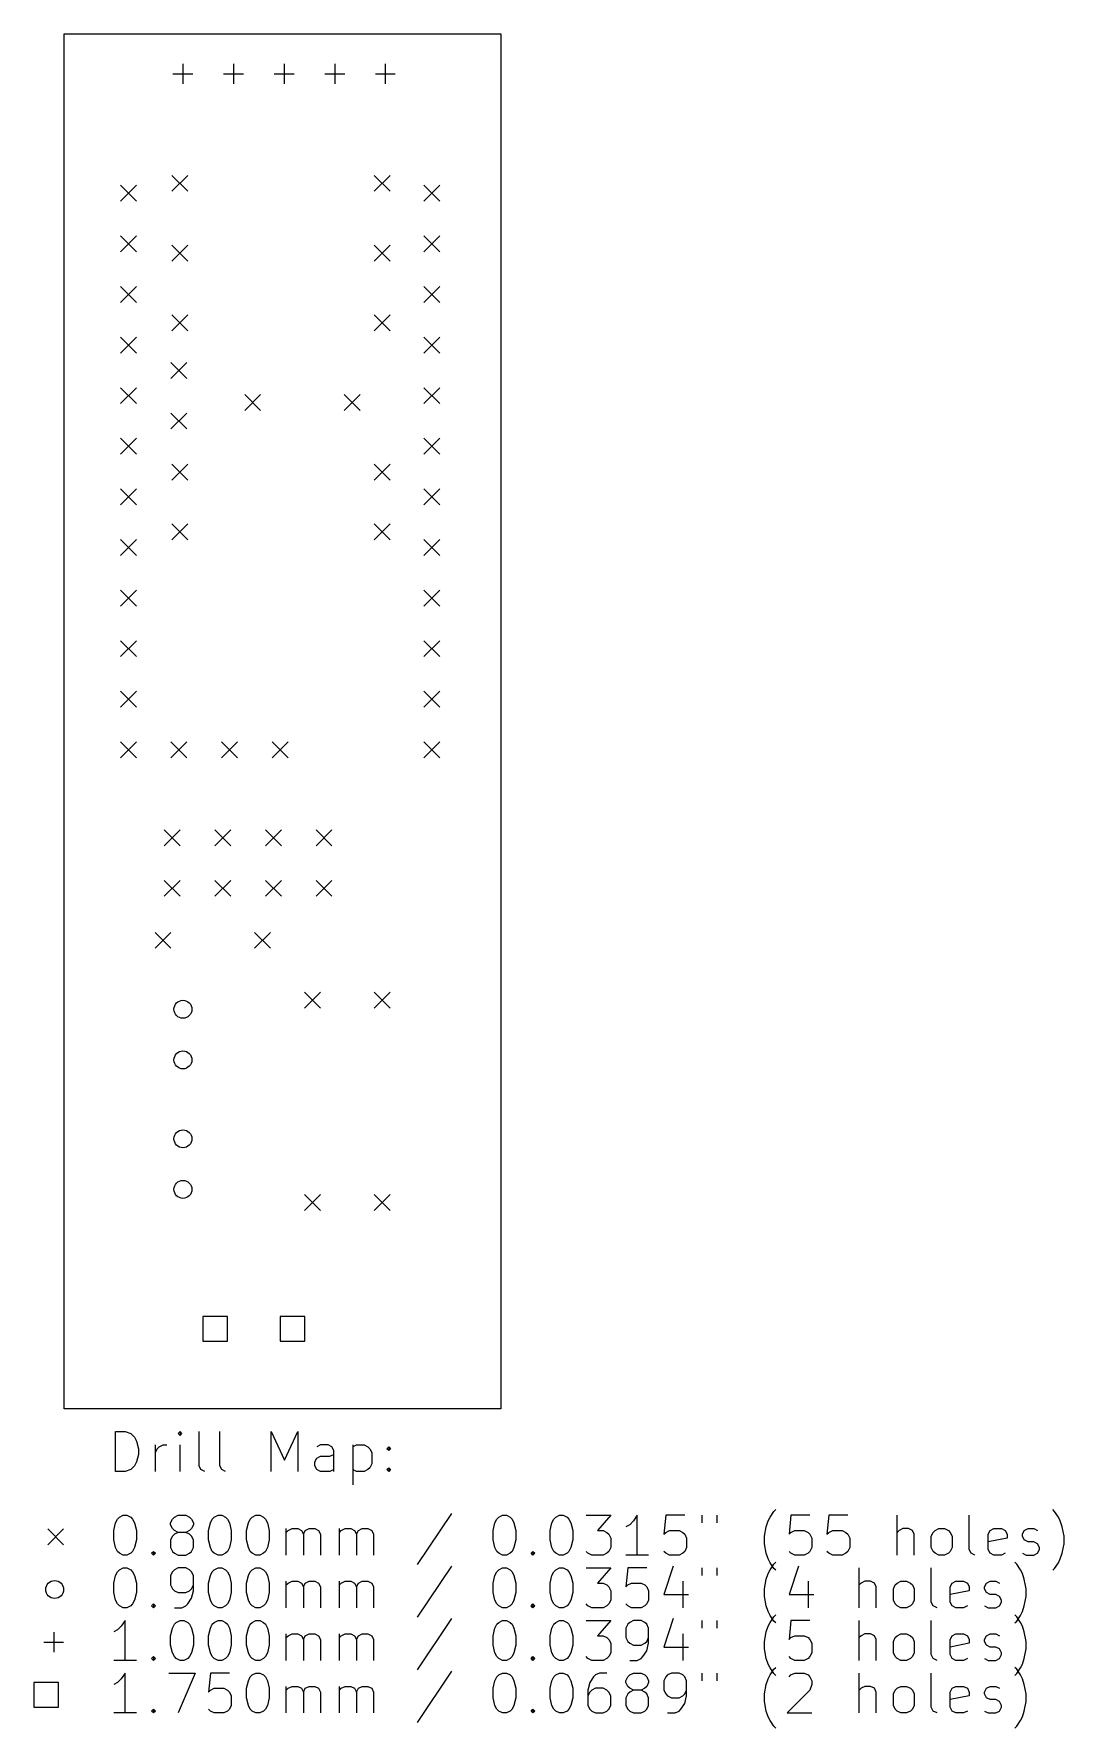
# Model space of a CAD drawing. Header units: millimetres. Extents: x 142.5 to 194.2, y -174.5 to -89.5.
import ezdxf

# ---------------------------------------------------------------- set-up
doc = ezdxf.new("R2010")
doc.units = ezdxf.units.MM
doc.layers.add('BLACK', color=250, linetype='CONTINUOUS')

msp = doc.modelspace()

# ---------------------------------------------------------------- linework, layer by layer
at = {"layer": 'BLACK', "linetype": 'CONTINUOUS'}
for p, q in [((144.035022, -89.5), (165.964977, -89.5)), ((144.035022, -158.519215), (144.035022, -89.5)), ((165.964977, -89.5), (165.964977, -158.519215)), ((149.5, -91.5), (150.5, -91.5)), ((150, -91), (150, -92)), ((152.04, -91.5), (153.04, -91.5)), ((152.54, -91), (152.54, -92)), ((154.58, -91.5), (155.58, -91.5)), ((155.08, -91), (155.08, -92)), ((157.12, -91.5), (158.12, -91.5)), ((157.62, -91), (157.62, -92)), ((159.66, -91.5), (160.66, -91.5)), ((160.16, -91), (160.16, -92)), ((149.44, -96.6), (150.24, -97.4)), ((150.24, -96.6), (149.44, -97.4)), ((159.6, -96.6), (160.4, -97.4)), ((160.4, -96.6), (159.6, -97.4)), ((146.86, -97.1), (147.66, -97.9)), ((147.66, -97.1), (146.86, -97.9)), ((162.1, -97.1), (162.9, -97.9)), ((162.9, -97.1), (162.1, -97.9)), ((146.86, -99.64), (147.66, -100.44)), ((147.66, -99.64), (146.86, -100.44)), ((149.44, -100.1), (150.24, -100.9)), ((150.24, -100.1), (149.44, -100.9)), ((159.6, -100.1), (160.4, -100.9)), ((160.4, -100.1), (159.6, -100.9)), ((162.1, -99.64), (162.9, -100.44)), ((162.9, -99.64), (162.1, -100.44)), ((146.86, -102.18), (147.66, -102.98)), ((147.66, -102.18), (146.86, -102.98)), ((162.1, -102.18), (162.9, -102.98)), ((162.9, -102.18), (162.1, -102.98)), ((149.44, -103.6), (150.24, -104.4)), ((150.24, -103.6), (149.44, -104.4)), ((159.6, -103.6), (160.4, -104.4)), ((160.4, -103.6), (159.6, -104.4)), ((146.86, -104.72), (147.66, -105.52)), ((147.66, -104.72), (146.86, -105.52)), ((162.1, -104.72), (162.9, -105.52)), ((162.9, -104.72), (162.1, -105.52)), ((149.4, -105.99), (150.2, -106.79)), ((150.2, -105.99), (149.4, -106.79)), ((146.86, -107.26), (147.66, -108.06)), ((147.66, -107.26), (146.86, -108.06)), ((153.1, -107.6), (153.9, -108.4)), ((153.9, -107.6), (153.1, -108.4)), ((158.1, -107.6), (158.9, -108.4)), ((158.9, -107.6), (158.1, -108.4)), ((162.1, -107.26), (162.9, -108.06)), ((162.9, -107.26), (162.1, -108.06)), ((149.4, -108.53), (150.2, -109.33)), ((150.2, -108.53), (149.4, -109.33)), ((146.86, -109.8), (147.66, -110.6)), ((147.66, -109.8), (146.86, -110.6)), ((162.1, -109.8), (162.9, -110.6)), ((162.9, -109.8), (162.1, -110.6)), ((149.44, -111.1), (150.24, -111.9)), ((150.24, -111.1), (149.44, -111.9)), ((159.6, -111.1), (160.4, -111.9)), ((160.4, -111.1), (159.6, -111.9)), ((146.86, -112.34), (147.66, -113.14)), ((147.66, -112.34), (146.86, -113.14)), ((162.1, -112.34), (162.9, -113.14)), ((162.9, -112.34), (162.1, -113.14)), ((149.44, -114.1), (150.24, -114.9)), ((150.24, -114.1), (149.44, -114.9)), ((159.6, -114.1), (160.4, -114.9)), ((160.4, -114.1), (159.6, -114.9)), ((146.86, -114.88), (147.66, -115.68)), ((147.66, -114.88), (146.86, -115.68)), ((162.1, -114.88), (162.9, -115.68)), ((162.9, -114.88), (162.1, -115.68)), ((146.86, -117.42), (147.66, -118.22)), ((147.66, -117.42), (146.86, -118.22)), ((162.1, -117.42), (162.9, -118.22)), ((162.9, -117.42), (162.1, -118.22)), ((146.86, -119.96), (147.66, -120.76)), ((147.66, -119.96), (146.86, -120.76)), ((162.1, -119.96), (162.9, -120.76)), ((162.9, -119.96), (162.1, -120.76)), ((146.86, -122.5), (147.66, -123.3)), ((147.66, -122.5), (146.86, -123.3)), ((162.1, -122.5), (162.9, -123.3)), ((162.9, -122.5), (162.1, -123.3)), ((146.86, -125.04), (147.66, -125.84)), ((147.66, -125.04), (146.86, -125.84)), ((149.4, -125.04), (150.2, -125.84)), ((150.2, -125.04), (149.4, -125.84)), ((151.94, -125.04), (152.74, -125.84)), ((152.74, -125.04), (151.94, -125.84)), ((154.48, -125.04), (155.28, -125.84)), ((155.28, -125.04), (154.48, -125.84)), ((162.1, -125.04), (162.9, -125.84)), ((162.9, -125.04), (162.1, -125.84)), ((149.06, -129.45), (149.86, -130.25)), ((149.86, -129.45), (149.06, -130.25)), ((151.6, -129.45), (152.4, -130.25)), ((152.4, -129.45), (151.6, -130.25)), ((154.14, -129.45), (154.94, -130.25)), ((154.94, -129.45), (154.14, -130.25)), ((156.68, -129.45), (157.48, -130.25)), ((157.48, -129.45), (156.68, -130.25)), ((149.06, -131.99), (149.86, -132.79)), ((149.86, -131.99), (149.06, -132.79)), ((151.6, -131.99), (152.4, -132.79)), ((152.4, -131.99), (151.6, -132.79)), ((154.14, -131.99), (154.94, -132.79)), ((154.94, -131.99), (154.14, -132.79)), ((156.68, -131.99), (157.48, -132.79)), ((157.48, -131.99), (156.68, -132.79)), ((148.6, -134.6), (149.4, -135.4)), ((149.4, -134.6), (148.6, -135.4)), ((153.6, -134.6), (154.4, -135.4)), ((154.4, -134.6), (153.6, -135.4)), ((156.1, -137.6), (156.9, -138.4)), ((156.9, -137.6), (156.1, -138.4)), ((159.6, -137.6), (160.4, -138.4)), ((160.4, -137.6), (159.6, -138.4)), ((156.1, -147.76), (156.9, -148.56)), ((156.9, -147.76), (156.1, -148.56)), ((159.6, -147.76), (160.4, -148.56)), ((160.4, -147.76), (159.6, -148.56)), ((152.238724, -153.881276), (151.001276, -153.881276)), ((151.001276, -153.881276), (151.001276, -155.118724)), ((152.238724, -155.118724), (152.238724, -153.881276)), ((156.118724, -153.881276), (154.881276, -153.881276)), ((154.881276, -153.881276), (154.881276, -155.118724)), ((156.118724, -155.118724), (156.118724, -153.881276)), ((151.001276, -155.118724), (152.238724, -155.118724)), ((154.881276, -155.118724), (156.118724, -155.118724)), ((165.964977, -158.519215), (144.035022, -158.519215)), ((146.61779, -161.659053), (146.61779, -159.659053)), ((146.61779, -159.659053), (147.09398, -159.659053)), ((147.09398, -159.659053), (147.379695, -159.754291)), ((147.379695, -159.754291), (147.570171, -159.944767)), ((149.855885, -159.659053), (149.760647, -159.754291)), ((149.760647, -159.754291), (149.855885, -159.849529)), ((149.951123, -159.754291), (149.855885, -159.659053)), ((149.855885, -159.659053), (149.855885, -159.849529)), ((149.855885, -159.849529), (149.951123, -159.754291)), ((150.808266, -161.373338), (150.808266, -159.659053)), ((151.855885, -161.373338), (151.855885, -159.659053)), ((154.427314, -161.659053), (154.427314, -159.659053)), ((154.427314, -159.659053), (155.093981, -161.087624)), ((155.093981, -161.087624), (155.760647, -159.659053)), ((155.760647, -159.659053), (155.760647, -161.659053)), ((147.570171, -159.944767), (147.665409, -160.135243)), ((147.665409, -160.135243), (147.760647, -160.516195)), ((147.760647, -160.516195), (147.760647, -160.80191)), ((148.61779, -161.659053), (148.61779, -160.325719)), ((148.61779, -160.706672), (148.713028, -160.516195)), ((148.713028, -160.516195), (148.808266, -160.420957)), ((148.808266, -160.420957), (148.998742, -160.325719)), ((148.998742, -160.325719), (149.189219, -160.325719)), ((149.855885, -161.659053), (149.855885, -160.325719)), ((156.903504, -160.325719), (156.713028, -160.420957)), ((157.284457, -160.325719), (156.903504, -160.325719)), ((157.474933, -160.420957), (157.284457, -160.325719)), ((157.570171, -160.611434), (157.474933, -160.420957)), ((157.570171, -161.659053), (157.570171, -160.611434)), ((158.522552, -160.325719), (158.522552, -162.325719)), ((158.522552, -160.420957), (158.713028, -160.325719)), ((158.713028, -160.325719), (159.093981, -160.325719)), ((159.093981, -160.325719), (159.284457, -160.420957)), ((159.284457, -160.420957), (159.379695, -160.516195)), ((159.379695, -160.516195), (159.474933, -160.706672)), ((159.474933, -160.706672), (159.474933, -161.2781)), ((160.236838, -160.516195), (160.332076, -160.420957)), ((160.332076, -160.611434), (160.236838, -160.516195)), ((160.332076, -160.420957), (160.427314, -160.516195)), ((160.332076, -160.420957), (160.332076, -160.611434)), ((160.427314, -160.516195), (160.332076, -160.611434)), ((147.379695, -161.563815), (147.09398, -161.659053)), ((147.570171, -161.373338), (147.379695, -161.563815)), ((147.665409, -161.182862), (147.570171, -161.373338)), ((147.760647, -160.80191), (147.665409, -161.182862)), ((150.903504, -161.563815), (150.808266, -161.373338)), ((151.09398, -161.659053), (150.903504, -161.563815)), ((151.951123, -161.563815), (151.855885, -161.373338)), ((152.141599, -161.659053), (151.951123, -161.563815)), ((156.61779, -161.182862), (156.713028, -160.992386)), ((156.61779, -161.373338), (156.61779, -161.182862)), ((156.713028, -161.563815), (156.61779, -161.373338)), ((156.713028, -160.992386), (156.903504, -160.897148)), ((156.903504, -161.659053), (156.713028, -161.563815)), ((156.903504, -160.897148), (157.379695, -160.897148)), ((157.379695, -160.897148), (157.570171, -160.80191)), ((157.570171, -161.563815), (157.379695, -161.659053)), ((158.713028, -161.659053), (158.522552, -161.563815)), ((159.284457, -161.563815), (159.093981, -161.659053)), ((159.379695, -161.468576), (159.284457, -161.563815)), ((159.474933, -161.2781), (159.379695, -161.468576)), ((160.236838, -161.563815), (160.332076, -161.468576)), ((160.332076, -161.659053), (160.236838, -161.563815)), ((160.332076, -161.468576), (160.427314, -161.563815)), ((160.332076, -161.468576), (160.332076, -161.659053)), ((160.427314, -161.563815), (160.332076, -161.659053)), ((147.09398, -161.659053), (146.61779, -161.659053)), ((157.379695, -161.659053), (156.903504, -161.659053)), ((159.093981, -161.659053), (158.713028, -161.659053)), ((146.61779, -164.240005), (146.713028, -164.049529)), ((146.713028, -164.049529), (146.808266, -163.954291)), ((146.808266, -163.954291), (146.998742, -163.859053)), ((146.998742, -163.859053), (147.189219, -163.859053)), ((147.189219, -163.859053), (147.379695, -163.954291)), ((147.379695, -163.954291), (147.474933, -164.049529)), ((147.474933, -164.049529), (147.570171, -164.240005)), ((149.379695, -164.240005), (149.474933, -164.049529)), ((149.474933, -164.049529), (149.570171, -163.954291)), ((149.570171, -163.954291), (149.760647, -163.859053)), ((149.760647, -163.859053), (150.1416, -163.859053)), ((150.1416, -163.859053), (150.332076, -163.954291)), ((150.332076, -163.954291), (150.427314, -164.049529)), ((150.427314, -164.049529), (150.522552, -164.240005)), ((151.379695, -164.240005), (151.474933, -164.049529)), ((151.474933, -164.049529), (151.570171, -163.954291)), ((151.570171, -163.954291), (151.760647, -163.859053)), ((151.760647, -163.859053), (151.951124, -163.859053)), ((151.951124, -163.859053), (152.1416, -163.954291)), ((152.1416, -163.954291), (152.236838, -164.049529)), ((152.236838, -164.049529), (152.332076, -164.240005)), ((153.284457, -164.240005), (153.379695, -164.049529)), ((153.379695, -164.049529), (153.474933, -163.954291)), ((153.474933, -163.954291), (153.665409, -163.859053)), ((153.665409, -163.859053), (153.855886, -163.859053)), ((153.855886, -163.859053), (154.046362, -163.954291)), ((154.046362, -163.954291), (154.1416, -164.049529)), ((154.1416, -164.049529), (154.236838, -164.240005)), ((163.474934, -163.763815), (161.760649, -166.335243)), ((165.665411, -164.240005), (165.760649, -164.049529)), ((165.760649, -164.049529), (165.855887, -163.954291)), ((165.855887, -163.954291), (166.046363, -163.859053)), ((166.046363, -163.859053), (166.23684, -163.859053)), ((166.23684, -163.859053), (166.427316, -163.954291)), ((166.427316, -163.954291), (166.522554, -164.049529)), ((166.522554, -164.049529), (166.617792, -164.240005)), ((168.522554, -164.240005), (168.617792, -164.049529)), ((168.617792, -164.049529), (168.71303, -163.954291)), ((168.71303, -163.954291), (168.903506, -163.859053)), ((168.903506, -163.859053), (169.093983, -163.859053)), ((169.093983, -163.859053), (169.284459, -163.954291)), ((169.284459, -163.954291), (169.379697, -164.049529)), ((169.379697, -164.049529), (169.474935, -164.240005)), ((170.23684, -163.859053), (171.474935, -163.859053)), ((171.474935, -163.859053), (170.808268, -164.620957)), ((172.808268, -163.859053), (172.617792, -164.144767)), ((172.808268, -165.859053), (172.808268, -163.859053)), ((174.23684, -163.859053), (174.141602, -164.811434)), ((175.189221, -163.859053), (174.23684, -163.859053)), ((176.046364, -163.859053), (176.046364, -164.240005)), ((176.808269, -163.859053), (176.808269, -164.240005)), ((179.379698, -164.144767), (179.474936, -163.954291)), ((179.474936, -163.954291), (179.665412, -163.668576)), ((179.665412, -163.668576), (179.760651, -163.573338)), ((180.522555, -163.859053), (180.427317, -164.811434)), ((181.474936, -163.859053), (180.522555, -163.859053)), ((182.427317, -163.859053), (182.332079, -164.811434)), ((183.379698, -163.859053), (182.427317, -163.859053)), ((185.855889, -165.859053), (185.855889, -163.859053)), ((189.474937, -165.573338), (189.474937, -163.859053)), ((193.760652, -163.668576), (193.665414, -163.573338)), ((193.951128, -163.954291), (193.760652, -163.668576)), ((194.046366, -164.144767), (193.951128, -163.954291)), ((143.210022, -164.544215), (144.010022, -165.344215)), ((144.010022, -164.544215), (143.210022, -165.344215)), ((146.522552, -164.620957), (146.61779, -164.240005)), ((146.522552, -165.097148), (146.522552, -164.620957)), ((147.570171, -164.240005), (147.665409, -164.620957)), ((147.665409, -164.620957), (147.665409, -165.097148)), ((149.379695, -164.335243), (149.379695, -164.240005)), ((149.474933, -164.525719), (149.379695, -164.335243)), ((149.474933, -164.906672), (149.379695, -165.097148)), ((149.570171, -164.620957), (149.474933, -164.525719)), ((149.570171, -164.811434), (149.474933, -164.906672)), ((149.760647, -164.716195), (149.570171, -164.620957)), ((149.760647, -164.716195), (149.570171, -164.811434)), ((150.1416, -164.716195), (149.760647, -164.716195)), ((150.332076, -164.620957), (150.1416, -164.716195)), ((150.332076, -164.811434), (150.1416, -164.716195)), ((150.427314, -164.525719), (150.332076, -164.620957)), ((150.427314, -164.906672), (150.332076, -164.811434)), ((150.522552, -164.335243), (150.427314, -164.525719)), ((150.522552, -165.097148), (150.427314, -164.906672)), ((150.522552, -164.240005), (150.522552, -164.335243)), ((151.284457, -164.620957), (151.379695, -164.240005)), ((151.284457, -165.097148), (151.284457, -164.620957)), ((152.332076, -164.240005), (152.427314, -164.620957)), ((152.427314, -164.620957), (152.427314, -165.097148)), ((153.189219, -164.620957), (153.284457, -164.240005)), ((153.189219, -165.097148), (153.189219, -164.620957)), ((154.236838, -164.240005), (154.332076, -164.620957)), ((154.332076, -164.620957), (154.332076, -165.097148)), ((155.189219, -165.859053), (155.189219, -164.525719)), ((155.189219, -164.716195), (155.284457, -164.620957)), ((155.284457, -164.620957), (155.474933, -164.525719)), ((155.474933, -164.525719), (155.760648, -164.525719)), ((155.760648, -164.525719), (155.951124, -164.620957)), ((155.951124, -164.620957), (156.046362, -164.811434)), ((156.046362, -164.811434), (156.1416, -164.620957)), ((156.046362, -164.811434), (156.046362, -165.859053)), ((156.1416, -164.620957), (156.332076, -164.525719)), ((156.332076, -164.525719), (156.61779, -164.525719)), ((156.61779, -164.525719), (156.808267, -164.620957)), ((156.808267, -164.620957), (156.903505, -164.811434)), ((156.903505, -164.811434), (156.903505, -165.859053)), ((157.855886, -165.859053), (157.855886, -164.525719)), ((157.855886, -164.716195), (157.951124, -164.620957)), ((157.951124, -164.620957), (158.1416, -164.525719)), ((158.1416, -164.525719), (158.427315, -164.525719)), ((158.427315, -164.525719), (158.617791, -164.620957)), ((158.617791, -164.620957), (158.713029, -164.811434)), ((158.713029, -164.811434), (158.808267, -164.620957)), ((158.713029, -164.811434), (158.713029, -165.859053)), ((158.808267, -164.620957), (158.998743, -164.525719)), ((158.998743, -164.525719), (159.284457, -164.525719)), ((159.284457, -164.525719), (159.474934, -164.620957)), ((159.474934, -164.620957), (159.570172, -164.811434)), ((159.570172, -164.811434), (159.570172, -165.859053)), ((165.570173, -164.620957), (165.665411, -164.240005)), ((165.570173, -165.097148), (165.570173, -164.620957)), ((166.617792, -164.240005), (166.71303, -164.620957)), ((166.71303, -164.620957), (166.71303, -165.097148)), ((168.427316, -164.620957), (168.522554, -164.240005)), ((168.427316, -165.097148), (168.427316, -164.620957)), ((169.474935, -164.240005), (169.570173, -164.620957)), ((169.570173, -164.620957), (169.570173, -165.097148)), ((170.808268, -164.620957), (171.093983, -164.620957)), ((171.093983, -164.620957), (171.284459, -164.716195)), ((171.284459, -164.716195), (171.379697, -164.811434)), ((171.379697, -164.811434), (171.474935, -165.00191)), ((172.427316, -164.335243), (172.23684, -164.430481)), ((172.617792, -164.144767), (172.427316, -164.335243)), ((174.141602, -164.811434), (174.23684, -164.716195)), ((174.23684, -164.716195), (174.427316, -164.620957)), ((174.427316, -164.620957), (174.903507, -164.620957)), ((174.903507, -164.620957), (175.093983, -164.716195)), ((175.093983, -164.716195), (175.189221, -164.811434)), ((175.189221, -164.811434), (175.284459, -165.00191)), ((179.189222, -164.906672), (179.28446, -164.430481)), ((179.189222, -165.287624), (179.189222, -164.906672)), ((179.28446, -164.430481), (179.379698, -164.144767)), ((180.427317, -164.811434), (180.522555, -164.716195)), ((180.522555, -164.716195), (180.713031, -164.620957)), ((180.713031, -164.620957), (181.189222, -164.620957)), ((181.189222, -164.620957), (181.379698, -164.716195)), ((181.379698, -164.716195), (181.474936, -164.811434)), ((181.474936, -164.811434), (181.570174, -165.00191)), ((182.332079, -164.811434), (182.427317, -164.716195)), ((182.427317, -164.716195), (182.617793, -164.620957)), ((182.617793, -164.620957), (183.093984, -164.620957)), ((183.093984, -164.620957), (183.28446, -164.716195)), ((183.28446, -164.716195), (183.379698, -164.811434)), ((183.379698, -164.811434), (183.474936, -165.00191)), ((185.951127, -164.620957), (185.855889, -164.716195)), ((186.141603, -164.525719), (185.951127, -164.620957)), ((186.427318, -164.525719), (186.141603, -164.525719)), ((186.617794, -164.620957), (186.427318, -164.525719)), ((186.713032, -164.811434), (186.617794, -164.620957)), ((186.713032, -165.859053), (186.713032, -164.811434)), ((187.570175, -164.906672), (187.665413, -164.716195)), ((187.570175, -165.4781), (187.570175, -164.906672)), ((187.665413, -164.716195), (187.760651, -164.620957)), ((187.760651, -164.620957), (187.951127, -164.525719)), ((187.951127, -164.525719), (188.236842, -164.525719)), ((188.236842, -164.525719), (188.427318, -164.620957)), ((188.427318, -164.620957), (188.522556, -164.716195)), ((188.522556, -164.716195), (188.617794, -164.906672)), ((188.617794, -164.906672), (188.617794, -165.4781)), ((190.427318, -164.811434), (190.522556, -164.620957)), ((190.427318, -165.573338), (190.427318, -164.811434)), ((190.522556, -164.620957), (190.713032, -164.525719)), ((190.713032, -164.525719), (191.093985, -164.525719)), ((191.093985, -164.525719), (191.284461, -164.620957)), ((191.284461, -164.620957), (191.379699, -164.811434)), ((191.379699, -164.811434), (191.379699, -165.00191)), ((192.141604, -164.811434), (192.236842, -164.620957)), ((192.141604, -164.906672), (192.141604, -164.811434)), ((192.236842, -165.097148), (192.141604, -164.906672)), ((192.236842, -164.620957), (192.427318, -164.525719)), ((192.427318, -164.525719), (192.713032, -164.525719)), ((192.713032, -164.525719), (192.903509, -164.620957)), ((194.141604, -164.430481), (194.046366, -164.144767)), ((194.236842, -164.906672), (194.141604, -164.430481)), ((194.236842, -165.287624), (194.236842, -164.906672)), ((146.61779, -165.4781), (146.522552, -165.097148)), ((146.713028, -165.668576), (146.61779, -165.4781)), ((146.808266, -165.763815), (146.713028, -165.668576)), ((146.998742, -165.859053), (146.808266, -165.763815)), ((147.379695, -165.763815), (147.189219, -165.859053)), ((147.474933, -165.668576), (147.379695, -165.763815)), ((147.570171, -165.4781), (147.474933, -165.668576)), ((147.665409, -165.097148), (147.570171, -165.4781)), ((148.427314, -165.763815), (148.522552, -165.668576)), ((148.522552, -165.859053), (148.427314, -165.763815)), ((148.522552, -165.668576), (148.61779, -165.763815)), ((148.522552, -165.668576), (148.522552, -165.859053)), ((148.61779, -165.763815), (148.522552, -165.859053)), ((149.379695, -165.097148), (149.379695, -165.4781)), ((149.379695, -165.4781), (149.474933, -165.668576)), ((149.474933, -165.668576), (149.570171, -165.763815)), ((149.570171, -165.763815), (149.760647, -165.859053)), ((150.1416, -165.859053), (150.332076, -165.763815)), ((150.332076, -165.763815), (150.427314, -165.668576)), ((150.427314, -165.668576), (150.522552, -165.4781)), ((150.522552, -165.4781), (150.522552, -165.097148)), ((151.379695, -165.4781), (151.284457, -165.097148)), ((151.474933, -165.668576), (151.379695, -165.4781)), ((151.570171, -165.763815), (151.474933, -165.668576)), ((151.760647, -165.859053), (151.570171, -165.763815)), ((152.1416, -165.763815), (151.951124, -165.859053)), ((152.236838, -165.668576), (152.1416, -165.763815)), ((152.332076, -165.4781), (152.236838, -165.668576)), ((152.427314, -165.097148), (152.332076, -165.4781)), ((153.284457, -165.4781), (153.189219, -165.097148)), ((153.379695, -165.668576), (153.284457, -165.4781)), ((153.474933, -165.763815), (153.379695, -165.668576)), ((153.665409, -165.859053), (153.474933, -165.763815)), ((154.046362, -165.763815), (153.855886, -165.859053)), ((154.1416, -165.668576), (154.046362, -165.763815)), ((154.236838, -165.4781), (154.1416, -165.668576)), ((154.332076, -165.097148), (154.236838, -165.4781)), ((165.665411, -165.4781), (165.570173, -165.097148)), ((165.760649, -165.668576), (165.665411, -165.4781)), ((165.855887, -165.763815), (165.760649, -165.668576)), ((166.046363, -165.859053), (165.855887, -165.763815)), ((166.427316, -165.763815), (166.23684, -165.859053)), ((166.522554, -165.668576), (166.427316, -165.763815)), ((166.617792, -165.4781), (166.522554, -165.668576)), ((166.71303, -165.097148), (166.617792, -165.4781)), ((167.474935, -165.763815), (167.570173, -165.668576)), ((167.570173, -165.859053), (167.474935, -165.763815)), ((167.570173, -165.668576), (167.665411, -165.763815)), ((167.570173, -165.668576), (167.570173, -165.859053)), ((167.665411, -165.763815), (167.570173, -165.859053)), ((168.522554, -165.4781), (168.427316, -165.097148)), ((168.617792, -165.668576), (168.522554, -165.4781)), ((168.71303, -165.763815), (168.617792, -165.668576)), ((168.903506, -165.859053), (168.71303, -165.763815)), ((169.284459, -165.763815), (169.093983, -165.859053)), ((169.379697, -165.668576), (169.284459, -165.763815)), ((169.474935, -165.4781), (169.379697, -165.668576)), ((169.570173, -165.097148), (169.474935, -165.4781)), ((170.332078, -165.763815), (170.23684, -165.668576)), ((170.522554, -165.859053), (170.332078, -165.763815)), ((171.284459, -165.763815), (171.093983, -165.859053)), ((171.379697, -165.668576), (171.284459, -165.763815)), ((171.474935, -165.4781), (171.379697, -165.668576)), ((171.474935, -165.00191), (171.474935, -165.4781)), ((174.23684, -165.763815), (174.141602, -165.668576)), ((174.427316, -165.859053), (174.23684, -165.763815)), ((175.093983, -165.763815), (174.903507, -165.859053)), ((175.189221, -165.668576), (175.093983, -165.763815)), ((175.284459, -165.4781), (175.189221, -165.668576)), ((175.284459, -165.00191), (175.284459, -165.4781)), ((179.28446, -165.763815), (179.189222, -165.287624)), ((179.379698, -166.049529), (179.28446, -165.763815)), ((180.522555, -165.763815), (180.427317, -165.668576)), ((180.713031, -165.859053), (180.522555, -165.763815)), ((181.379698, -165.763815), (181.189222, -165.859053)), ((181.474936, -165.668576), (181.379698, -165.763815)), ((181.570174, -165.4781), (181.474936, -165.668576)), ((181.570174, -165.00191), (181.570174, -165.4781)), ((182.427317, -165.763815), (182.332079, -165.668576)), ((182.617793, -165.859053), (182.427317, -165.763815)), ((183.28446, -165.763815), (183.093984, -165.859053)), ((183.379698, -165.668576), (183.28446, -165.763815)), ((183.474936, -165.4781), (183.379698, -165.668576)), ((183.474936, -165.00191), (183.474936, -165.4781)), ((187.665413, -165.668576), (187.570175, -165.4781)), ((187.760651, -165.763815), (187.665413, -165.668576)), ((187.951127, -165.859053), (187.760651, -165.763815)), ((188.427318, -165.763815), (188.236842, -165.859053)), ((188.522556, -165.668576), (188.427318, -165.763815)), ((188.617794, -165.4781), (188.522556, -165.668576)), ((189.570175, -165.763815), (189.474937, -165.573338)), ((189.760651, -165.859053), (189.570175, -165.763815)), ((191.379699, -165.00191), (190.427318, -165.192386)), ((190.522556, -165.763815), (190.427318, -165.573338)), ((190.713032, -165.859053), (190.522556, -165.763815)), ((191.284461, -165.763815), (191.093985, -165.859053)), ((192.141604, -165.763815), (192.33208, -165.859053)), ((192.427318, -165.192386), (192.236842, -165.097148)), ((192.713032, -165.192386), (192.427318, -165.192386)), ((192.903509, -165.287624), (192.713032, -165.192386)), ((192.713032, -165.859053), (192.903509, -165.763815)), ((192.998747, -165.4781), (192.903509, -165.287624)), ((192.903509, -165.763815), (192.998747, -165.573338)), ((192.998747, -165.573338), (192.998747, -165.4781)), ((194.046366, -166.049529), (194.141604, -165.763815)), ((194.141604, -165.763815), (194.236842, -165.287624)), ((146.713028, -166.689529), (146.808266, -166.594291)), ((146.808266, -166.594291), (146.998742, -166.499053)), ((147.189219, -165.859053), (146.998742, -165.859053)), ((146.998742, -166.499053), (147.189219, -166.499053)), ((147.189219, -166.499053), (147.379695, -166.594291)), ((147.379695, -166.594291), (147.474933, -166.689529)), ((149.570171, -166.594291), (149.474933, -166.689529)), ((149.760647, -166.499053), (149.570171, -166.594291)), ((149.760647, -165.859053), (150.1416, -165.859053)), ((150.1416, -166.499053), (149.760647, -166.499053)), ((150.332076, -166.594291), (150.1416, -166.499053)), ((150.427314, -166.689529), (150.332076, -166.594291)), ((151.474933, -166.689529), (151.570171, -166.594291)), ((151.570171, -166.594291), (151.760647, -166.499053)), ((151.951124, -165.859053), (151.760647, -165.859053)), ((151.760647, -166.499053), (151.951124, -166.499053)), ((151.951124, -166.499053), (152.1416, -166.594291)), ((152.1416, -166.594291), (152.236838, -166.689529)), ((153.379695, -166.689529), (153.474933, -166.594291)), ((153.474933, -166.594291), (153.665409, -166.499053)), ((153.855886, -165.859053), (153.665409, -165.859053)), ((153.665409, -166.499053), (153.855886, -166.499053)), ((153.855886, -166.499053), (154.046362, -166.594291)), ((154.046362, -166.594291), (154.1416, -166.689529)), ((163.474934, -166.403815), (161.760649, -168.975243)), ((165.760649, -166.689529), (165.855887, -166.594291)), ((165.855887, -166.594291), (166.046363, -166.499053)), ((166.23684, -165.859053), (166.046363, -165.859053)), ((166.046363, -166.499053), (166.23684, -166.499053)), ((166.23684, -166.499053), (166.427316, -166.594291)), ((166.427316, -166.594291), (166.522554, -166.689529)), ((168.617792, -166.689529), (168.71303, -166.594291)), ((168.71303, -166.594291), (168.903506, -166.499053)), ((169.093983, -165.859053), (168.903506, -165.859053)), ((168.903506, -166.499053), (169.093983, -166.499053)), ((169.093983, -166.499053), (169.284459, -166.594291)), ((169.284459, -166.594291), (169.379697, -166.689529)), ((170.23684, -166.499053), (171.474935, -166.499053)), ((171.093983, -165.859053), (170.522554, -165.859053)), ((171.474935, -166.499053), (170.808268, -167.260957)), ((173.379697, -165.859053), (172.23684, -165.859053)), ((172.332078, -166.499053), (172.23684, -167.451434)), ((173.284459, -166.499053), (172.332078, -166.499053)), ((174.617792, -166.403815), (174.141602, -167.832386)), ((174.903507, -165.859053), (174.427316, -165.859053)), ((176.046364, -166.499053), (176.046364, -166.880005)), ((176.808269, -166.499053), (176.808269, -166.880005)), ((179.474936, -166.240005), (179.379698, -166.049529)), ((179.379698, -166.784767), (179.474936, -166.594291)), ((179.665412, -166.525719), (179.474936, -166.240005)), ((179.474936, -166.594291), (179.665412, -166.308576)), ((179.665412, -166.308576), (179.760651, -166.213338)), ((179.760651, -166.620957), (179.665412, -166.525719)), ((180.903507, -166.403815), (180.427317, -167.832386)), ((181.189222, -165.859053), (180.713031, -165.859053)), ((183.093984, -165.859053), (182.617793, -165.859053)), ((183.951127, -168.499053), (183.951127, -166.499053)), ((187.570175, -168.213338), (187.570175, -166.499053)), ((188.236842, -165.859053), (187.951127, -165.859053)), ((191.093985, -165.859053), (190.713032, -165.859053)), ((191.85589, -166.308576), (191.760652, -166.213338)), ((192.046366, -166.594291), (191.85589, -166.308576)), ((192.141604, -166.784767), (192.046366, -166.594291)), ((192.33208, -165.859053), (192.713032, -165.859053)), ((193.665414, -166.620957), (193.760652, -166.525719)), ((193.760652, -166.525719), (193.951128, -166.240005)), ((193.951128, -166.240005), (194.046366, -166.049529)), ((146.522552, -167.260957), (146.61779, -166.880005)), ((146.522552, -167.737148), (146.522552, -167.260957)), ((146.61779, -166.880005), (146.713028, -166.689529)), ((147.474933, -166.689529), (147.570171, -166.880005)), ((147.570171, -166.880005), (147.665409, -167.260957)), ((147.665409, -167.260957), (147.665409, -167.737148)), ((149.474933, -166.689529), (149.379695, -166.880005)), ((149.379695, -166.880005), (149.379695, -167.356195)), ((149.379695, -167.356195), (149.474933, -167.546672)), ((150.522552, -166.880005), (150.427314, -166.689529)), ((150.427314, -167.546672), (150.522552, -167.356195)), ((150.522552, -167.64191), (150.522552, -166.880005)), ((151.284457, -167.260957), (151.379695, -166.880005)), ((151.284457, -167.737148), (151.284457, -167.260957)), ((151.379695, -166.880005), (151.474933, -166.689529)), ((152.236838, -166.689529), (152.332076, -166.880005)), ((152.332076, -166.880005), (152.427314, -167.260957)), ((152.427314, -167.260957), (152.427314, -167.737148)), ((153.189219, -167.260957), (153.284457, -166.880005)), ((153.189219, -167.737148), (153.189219, -167.260957)), ((153.284457, -166.880005), (153.379695, -166.689529)), ((154.1416, -166.689529), (154.236838, -166.880005)), ((154.236838, -166.880005), (154.332076, -167.260957)), ((154.332076, -167.260957), (154.332076, -167.737148)), ((155.189219, -168.499053), (155.189219, -167.165719)), ((155.189219, -167.356195), (155.284457, -167.260957)), ((155.284457, -167.260957), (155.474933, -167.165719)), ((155.474933, -167.165719), (155.760648, -167.165719)), ((155.760648, -167.165719), (155.951124, -167.260957)), ((155.951124, -167.260957), (156.046362, -167.451434)), ((156.046362, -167.451434), (156.1416, -167.260957)), ((156.046362, -167.451434), (156.046362, -168.499053)), ((156.1416, -167.260957), (156.332076, -167.165719)), ((156.332076, -167.165719), (156.61779, -167.165719)), ((156.61779, -167.165719), (156.808267, -167.260957)), ((156.808267, -167.260957), (156.903505, -167.451434)), ((156.903505, -167.451434), (156.903505, -168.499053)), ((157.855886, -168.499053), (157.855886, -167.165719)), ((157.855886, -167.356195), (157.951124, -167.260957)), ((157.951124, -167.260957), (158.1416, -167.165719)), ((158.1416, -167.165719), (158.427315, -167.165719)), ((158.427315, -167.165719), (158.617791, -167.260957)), ((158.617791, -167.260957), (158.713029, -167.451434)), ((158.713029, -167.451434), (158.808267, -167.260957)), ((158.713029, -167.451434), (158.713029, -168.499053)), ((158.808267, -167.260957), (158.998743, -167.165719)), ((158.998743, -167.165719), (159.284457, -167.165719)), ((159.284457, -167.165719), (159.474934, -167.260957)), ((159.474934, -167.260957), (159.570172, -167.451434)), ((159.570172, -167.451434), (159.570172, -168.499053)), ((165.570173, -167.260957), (165.665411, -166.880005)), ((165.570173, -167.737148), (165.570173, -167.260957)), ((165.665411, -166.880005), (165.760649, -166.689529)), ((166.522554, -166.689529), (166.617792, -166.880005)), ((166.617792, -166.880005), (166.71303, -167.260957)), ((166.71303, -167.260957), (166.71303, -167.737148)), ((168.427316, -167.260957), (168.522554, -166.880005)), ((168.427316, -167.737148), (168.427316, -167.260957)), ((168.522554, -166.880005), (168.617792, -166.689529)), ((169.379697, -166.689529), (169.474935, -166.880005)), ((169.474935, -166.880005), (169.570173, -167.260957)), ((169.570173, -167.260957), (169.570173, -167.737148)), ((170.808268, -167.260957), (171.093983, -167.260957)), ((171.093983, -167.260957), (171.284459, -167.356195)), ((171.284459, -167.356195), (171.379697, -167.451434)), ((171.379697, -167.451434), (171.474935, -167.64191)), ((172.23684, -167.451434), (172.332078, -167.356195)), ((172.332078, -167.356195), (172.522554, -167.260957)), ((172.522554, -167.260957), (172.998745, -167.260957)), ((172.998745, -167.260957), (173.189221, -167.356195)), ((173.189221, -167.356195), (173.284459, -167.451434)), ((173.284459, -167.451434), (173.379697, -167.64191)), ((175.093983, -167.165719), (175.093983, -168.499053)), ((179.189222, -167.546672), (179.28446, -167.070481)), ((179.28446, -167.070481), (179.379698, -166.784767)), ((181.379698, -167.165719), (181.379698, -168.499053)), ((184.046365, -167.260957), (183.951127, -167.356195)), ((184.236841, -167.165719), (184.046365, -167.260957)), ((184.522556, -167.165719), (184.236841, -167.165719)), ((184.713032, -167.260957), (184.522556, -167.165719)), ((184.80827, -167.451434), (184.713032, -167.260957)), ((184.80827, -168.499053), (184.80827, -167.451434)), ((185.665413, -167.546672), (185.760651, -167.356195)), ((185.760651, -167.356195), (185.855889, -167.260957)), ((185.855889, -167.260957), (186.046365, -167.165719)), ((186.046365, -167.165719), (186.33208, -167.165719)), ((186.33208, -167.165719), (186.522556, -167.260957)), ((186.522556, -167.260957), (186.617794, -167.356195)), ((186.617794, -167.356195), (186.713032, -167.546672)), ((188.522556, -167.451434), (188.617794, -167.260957)), ((188.522556, -168.213338), (188.522556, -167.451434)), ((188.617794, -167.260957), (188.80827, -167.165719)), ((188.80827, -167.165719), (189.189223, -167.165719)), ((189.189223, -167.165719), (189.379699, -167.260957)), ((189.379699, -167.260957), (189.474937, -167.451434)), ((189.474937, -167.451434), (189.474937, -167.64191)), ((190.236842, -167.451434), (190.33208, -167.260957)), ((190.236842, -167.546672), (190.236842, -167.451434)), ((190.33208, -167.260957), (190.522556, -167.165719)), ((190.522556, -167.165719), (190.80827, -167.165719)), ((190.80827, -167.165719), (190.998747, -167.260957)), ((192.236842, -167.070481), (192.141604, -166.784767)), ((192.33208, -167.546672), (192.236842, -167.070481)), ((146.61779, -168.1181), (146.522552, -167.737148)), ((146.713028, -168.308576), (146.61779, -168.1181)), ((146.808266, -168.403815), (146.713028, -168.308576)), ((147.474933, -168.308576), (147.379695, -168.403815)), ((147.570171, -168.1181), (147.474933, -168.308576)), ((147.665409, -167.737148), (147.570171, -168.1181)), ((148.427314, -168.403815), (148.522552, -168.308576)), ((148.522552, -168.308576), (148.61779, -168.403815)), ((148.522552, -168.308576), (148.522552, -168.499053)), ((149.474933, -167.546672), (149.570171, -167.64191)), ((149.570171, -167.64191), (149.760647, -167.737148)), ((149.760647, -167.737148), (150.1416, -167.737148)), ((150.1416, -167.737148), (150.332076, -167.64191)), ((150.1416, -168.403815), (150.236838, -168.308576)), ((150.236838, -168.308576), (150.427314, -168.022862)), ((150.332076, -167.64191), (150.427314, -167.546672)), ((150.427314, -168.022862), (150.522552, -167.64191)), ((151.379695, -168.1181), (151.284457, -167.737148)), ((151.474933, -168.308576), (151.379695, -168.1181)), ((151.570171, -168.403815), (151.474933, -168.308576)), ((152.236838, -168.308576), (152.1416, -168.403815)), ((152.332076, -168.1181), (152.236838, -168.308576)), ((152.427314, -167.737148), (152.332076, -168.1181)), ((153.284457, -168.1181), (153.189219, -167.737148)), ((153.379695, -168.308576), (153.284457, -168.1181)), ((153.474933, -168.403815), (153.379695, -168.308576)), ((154.1416, -168.308576), (154.046362, -168.403815)), ((154.236838, -168.1181), (154.1416, -168.308576)), ((154.332076, -167.737148), (154.236838, -168.1181)), ((165.665411, -168.1181), (165.570173, -167.737148)), ((165.760649, -168.308576), (165.665411, -168.1181)), ((165.855887, -168.403815), (165.760649, -168.308576)), ((166.522554, -168.308576), (166.427316, -168.403815)), ((166.617792, -168.1181), (166.522554, -168.308576)), ((166.71303, -167.737148), (166.617792, -168.1181)), ((167.474935, -168.403815), (167.570173, -168.308576)), ((167.570173, -168.308576), (167.665411, -168.403815)), ((167.570173, -168.308576), (167.570173, -168.499053)), ((168.522554, -168.1181), (168.427316, -167.737148)), ((168.617792, -168.308576), (168.522554, -168.1181)), ((168.71303, -168.403815), (168.617792, -168.308576)), ((169.379697, -168.308576), (169.284459, -168.403815)), ((169.474935, -168.1181), (169.379697, -168.308576)), ((169.570173, -167.737148), (169.474935, -168.1181)), ((170.332078, -168.403815), (170.23684, -168.308576)), ((171.379697, -168.308576), (171.284459, -168.403815)), ((171.474935, -168.1181), (171.379697, -168.308576)), ((171.474935, -167.64191), (171.474935, -168.1181)), ((172.332078, -168.403815), (172.23684, -168.308576)), ((173.284459, -168.308576), (173.189221, -168.403815)), ((173.379697, -168.1181), (173.284459, -168.308576)), ((173.379697, -167.64191), (173.379697, -168.1181)), ((174.141602, -167.832386), (175.379697, -167.832386)), ((179.189222, -167.927624), (179.189222, -167.546672)), ((179.28446, -168.403815), (179.189222, -167.927624)), ((180.427317, -167.832386), (181.665412, -167.832386)), ((185.665413, -168.1181), (185.665413, -167.546672)), ((185.760651, -168.308576), (185.665413, -168.1181)), ((185.855889, -168.403815), (185.760651, -168.308576)), ((186.617794, -168.308576), (186.522556, -168.403815)), ((186.713032, -168.1181), (186.617794, -168.308576)), ((186.713032, -167.546672), (186.713032, -168.1181)), ((187.665413, -168.403815), (187.570175, -168.213338)), ((189.474937, -167.64191), (188.522556, -167.832386)), ((188.617794, -168.403815), (188.522556, -168.213338)), ((190.33208, -167.737148), (190.236842, -167.546672)), ((190.522556, -167.832386), (190.33208, -167.737148)), ((190.80827, -167.832386), (190.522556, -167.832386)), ((190.998747, -167.927624), (190.80827, -167.832386)), ((191.093985, -168.1181), (190.998747, -167.927624)), ((190.998747, -168.403815), (191.093985, -168.213338)), ((191.093985, -168.213338), (191.093985, -168.1181)), ((192.236842, -168.403815), (192.33208, -167.927624)), ((192.33208, -167.927624), (192.33208, -167.546672)), ((146.998742, -168.499053), (146.808266, -168.403815)), ((147.09398, -169.139053), (146.903504, -169.424767)), ((147.189219, -168.499053), (146.998742, -168.499053)), ((147.09398, -171.139053), (147.09398, -169.139053)), ((147.379695, -168.403815), (147.189219, -168.499053)), ((148.522552, -168.499053), (148.427314, -168.403815)), ((148.61779, -168.403815), (148.522552, -168.499053)), ((149.570171, -168.499053), (149.951123, -168.499053)), ((149.665409, -169.234291), (149.855885, -169.139053)), ((149.855885, -169.139053), (150.046362, -169.139053)), ((149.951123, -168.499053), (150.1416, -168.403815)), ((150.046362, -169.139053), (150.236838, -169.234291)), ((151.760647, -168.499053), (151.570171, -168.403815)), ((151.570171, -169.234291), (151.760647, -169.139053)), ((151.951124, -168.499053), (151.760647, -168.499053)), ((151.760647, -169.139053), (151.951124, -169.139053)), ((152.1416, -168.403815), (151.951124, -168.499053)), ((151.951124, -169.139053), (152.1416, -169.234291)), ((153.665409, -168.499053), (153.474933, -168.403815)), ((153.474933, -169.234291), (153.665409, -169.139053)), ((153.855886, -168.499053), (153.665409, -168.499053)), ((153.665409, -169.139053), (153.855886, -169.139053)), ((154.046362, -168.403815), (153.855886, -168.499053)), ((153.855886, -169.139053), (154.046362, -169.234291)), ((163.474934, -169.043815), (161.760649, -171.615243)), ((166.046363, -168.499053), (165.855887, -168.403815)), ((165.855887, -169.234291), (166.046363, -169.139053)), ((166.23684, -168.499053), (166.046363, -168.499053)), ((166.046363, -169.139053), (166.23684, -169.139053)), ((166.427316, -168.403815), (166.23684, -168.499053)), ((166.23684, -169.139053), (166.427316, -169.234291)), ((167.570173, -168.499053), (167.474935, -168.403815)), ((167.665411, -168.403815), (167.570173, -168.499053)), ((168.903506, -168.499053), (168.71303, -168.403815)), ((168.71303, -169.234291), (168.903506, -169.139053)), ((169.093983, -168.499053), (168.903506, -168.499053)), ((168.903506, -169.139053), (169.093983, -169.139053)), ((169.284459, -168.403815), (169.093983, -168.499053)), ((169.093983, -169.139053), (169.284459, -169.234291)), ((170.23684, -169.139053), (171.474935, -169.139053)), ((170.522554, -168.499053), (170.332078, -168.403815)), ((171.093983, -168.499053), (170.522554, -168.499053)), ((171.474935, -169.139053), (170.808268, -169.900957)), ((171.284459, -168.403815), (171.093983, -168.499053)), ((172.522554, -168.499053), (172.332078, -168.403815)), ((172.617792, -169.139053), (172.427316, -169.234291)), ((172.998745, -168.499053), (172.522554, -168.499053)), ((172.998745, -169.139053), (172.617792, -169.139053)), ((173.189221, -168.403815), (172.998745, -168.499053)), ((173.189221, -169.234291), (172.998745, -169.139053)), ((174.617792, -169.043815), (174.141602, -170.472386)), ((176.046364, -169.139053), (176.046364, -169.520005)), ((176.808269, -169.139053), (176.808269, -169.520005)), ((179.379698, -168.689529), (179.28446, -168.403815)), ((179.474936, -168.880005), (179.379698, -168.689529)), ((179.665412, -169.165719), (179.474936, -168.880005)), ((179.474936, -169.234291), (179.665412, -168.948576)), ((179.665412, -168.948576), (179.760651, -168.853338)), ((179.760651, -169.260957), (179.665412, -169.165719)), ((180.522555, -169.139053), (180.427317, -170.091434)), ((181.474936, -169.139053), (180.522555, -169.139053)), ((183.951127, -171.139053), (183.951127, -169.139053)), ((186.046365, -168.499053), (185.855889, -168.403815)), ((186.33208, -168.499053), (186.046365, -168.499053)), ((186.522556, -168.403815), (186.33208, -168.499053)), ((187.570175, -170.853338), (187.570175, -169.139053)), ((187.855889, -168.499053), (187.665413, -168.403815)), ((188.80827, -168.499053), (188.617794, -168.403815)), ((189.189223, -168.499053), (188.80827, -168.499053)), ((189.379699, -168.403815), (189.189223, -168.499053)), ((190.236842, -168.403815), (190.427318, -168.499053)), ((190.427318, -168.499053), (190.80827, -168.499053)), ((190.80827, -168.499053), (190.998747, -168.403815)), ((191.85589, -168.948576), (191.760652, -168.853338)), ((191.760652, -169.260957), (191.85589, -169.165719)), ((191.85589, -169.165719), (192.046366, -168.880005)), ((192.046366, -169.234291), (191.85589, -168.948576)), ((192.046366, -168.880005), (192.141604, -168.689529)), ((192.141604, -168.689529), (192.236842, -168.403815)), ((143.510022, -169.724215), (143.510022, -170.724215)), ((146.713028, -169.615243), (146.522552, -169.710481)), ((146.903504, -169.424767), (146.713028, -169.615243)), ((149.379695, -169.900957), (149.474933, -169.520005)), ((149.379695, -170.377148), (149.379695, -169.900957)), ((149.474933, -169.520005), (149.570171, -169.329529)), ((149.570171, -169.329529), (149.665409, -169.234291)), ((150.236838, -169.234291), (150.332076, -169.329529)), ((150.332076, -169.329529), (150.427314, -169.520005)), ((150.427314, -169.520005), (150.522552, -169.900957)), ((150.522552, -169.900957), (150.522552, -170.377148)), ((151.284457, -169.900957), (151.379695, -169.520005)), ((151.284457, -170.377148), (151.284457, -169.900957)), ((151.379695, -169.520005), (151.474933, -169.329529)), ((151.474933, -169.329529), (151.570171, -169.234291)), ((152.1416, -169.234291), (152.236838, -169.329529)), ((152.236838, -169.329529), (152.332076, -169.520005)), ((152.332076, -169.520005), (152.427314, -169.900957)), ((152.427314, -169.900957), (152.427314, -170.377148)), ((153.189219, -169.900957), (153.284457, -169.520005)), ((153.189219, -170.377148), (153.189219, -169.900957)), ((153.284457, -169.520005), (153.379695, -169.329529)), ((153.379695, -169.329529), (153.474933, -169.234291)), ((154.046362, -169.234291), (154.1416, -169.329529)), ((154.1416, -169.329529), (154.236838, -169.520005)), ((154.236838, -169.520005), (154.332076, -169.900957)), ((154.332076, -169.900957), (154.332076, -170.377148)), ((155.189219, -171.139053), (155.189219, -169.805719)), ((155.189219, -169.996195), (155.284457, -169.900957)), ((155.284457, -169.900957), (155.474933, -169.805719)), ((155.474933, -169.805719), (155.760648, -169.805719)), ((155.760648, -169.805719), (155.951124, -169.900957)), ((155.951124, -169.900957), (156.046362, -170.091434)), ((156.046362, -170.091434), (156.1416, -169.900957)), ((156.1416, -169.900957), (156.332076, -169.805719)), ((156.332076, -169.805719), (156.61779, -169.805719)), ((156.61779, -169.805719), (156.808267, -169.900957)), ((156.808267, -169.900957), (156.903505, -170.091434)), ((157.855886, -171.139053), (157.855886, -169.805719)), ((157.855886, -169.996195), (157.951124, -169.900957)), ((157.951124, -169.900957), (158.1416, -169.805719)), ((158.1416, -169.805719), (158.427315, -169.805719)), ((158.427315, -169.805719), (158.617791, -169.900957)), ((158.617791, -169.900957), (158.713029, -170.091434)), ((158.713029, -170.091434), (158.808267, -169.900957)), ((158.808267, -169.900957), (158.998743, -169.805719)), ((158.998743, -169.805719), (159.284457, -169.805719)), ((159.284457, -169.805719), (159.474934, -169.900957)), ((159.474934, -169.900957), (159.570172, -170.091434)), ((165.570173, -169.900957), (165.665411, -169.520005)), ((165.570173, -170.377148), (165.570173, -169.900957)), ((165.665411, -169.520005), (165.760649, -169.329529)), ((165.760649, -169.329529), (165.855887, -169.234291)), ((166.427316, -169.234291), (166.522554, -169.329529)), ((166.522554, -169.329529), (166.617792, -169.520005)), ((166.617792, -169.520005), (166.71303, -169.900957)), ((166.71303, -169.900957), (166.71303, -170.377148)), ((168.427316, -169.900957), (168.522554, -169.520005)), ((168.427316, -170.377148), (168.427316, -169.900957)), ((168.522554, -169.520005), (168.617792, -169.329529)), ((168.617792, -169.329529), (168.71303, -169.234291)), ((169.284459, -169.234291), (169.379697, -169.329529)), ((169.379697, -169.329529), (169.474935, -169.520005)), ((169.474935, -169.520005), (169.570173, -169.900957)), ((169.570173, -169.900957), (169.570173, -170.377148)), ((170.808268, -169.900957), (171.093983, -169.900957)), ((171.093983, -169.900957), (171.284459, -169.996195)), ((171.284459, -169.996195), (171.379697, -170.091434)), ((172.332078, -169.329529), (172.23684, -169.520005)), ((172.23684, -169.520005), (172.23684, -169.996195)), ((172.23684, -169.996195), (172.332078, -170.186672)), ((172.427316, -169.234291), (172.332078, -169.329529)), ((173.284459, -169.329529), (173.189221, -169.234291)), ((173.379697, -169.520005), (173.284459, -169.329529)), ((173.284459, -170.186672), (173.379697, -169.996195)), ((173.379697, -170.28191), (173.379697, -169.520005)), ((175.093983, -169.805719), (175.093983, -171.139053)), ((179.189222, -170.186672), (179.28446, -169.710481)), ((179.28446, -169.710481), (179.379698, -169.424767)), ((179.379698, -169.424767), (179.474936, -169.234291)), ((180.427317, -170.091434), (180.522555, -169.996195)), ((180.522555, -169.996195), (180.713031, -169.900957)), ((180.713031, -169.900957), (181.189222, -169.900957)), ((181.189222, -169.900957), (181.379698, -169.996195)), ((181.379698, -169.996195), (181.474936, -170.091434)), ((184.046365, -169.900957), (183.951127, -169.996195)), ((184.236841, -169.805719), (184.046365, -169.900957)), ((184.522556, -169.805719), (184.236841, -169.805719)), ((184.713032, -169.900957), (184.522556, -169.805719)), ((184.80827, -170.091434), (184.713032, -169.900957)), ((185.665413, -170.186672), (185.760651, -169.996195)), ((185.760651, -169.996195), (185.855889, -169.900957)), ((185.855889, -169.900957), (186.046365, -169.805719)), ((186.046365, -169.805719), (186.33208, -169.805719)), ((186.33208, -169.805719), (186.522556, -169.900957)), ((186.522556, -169.900957), (186.617794, -169.996195)), ((186.617794, -169.996195), (186.713032, -170.186672)), ((188.522556, -170.091434), (188.617794, -169.900957)), ((188.617794, -169.900957), (188.80827, -169.805719)), ((188.80827, -169.805719), (189.189223, -169.805719)), ((189.189223, -169.805719), (189.379699, -169.900957)), ((189.379699, -169.900957), (189.474937, -170.091434)), ((190.236842, -170.091434), (190.33208, -169.900957)), ((190.33208, -169.900957), (190.522556, -169.805719)), ((190.522556, -169.805719), (190.80827, -169.805719)), ((190.80827, -169.805719), (190.998747, -169.900957)), ((192.141604, -169.424767), (192.046366, -169.234291)), ((192.236842, -169.710481), (192.141604, -169.424767)), ((192.33208, -170.186672), (192.236842, -169.710481)), ((143.010022, -170.224215), (144.010022, -170.224215)), ((149.474933, -170.7581), (149.379695, -170.377148)), ((149.570171, -170.948576), (149.474933, -170.7581)), ((150.427314, -170.7581), (150.332076, -170.948576)), ((150.522552, -170.377148), (150.427314, -170.7581)), ((151.379695, -170.7581), (151.284457, -170.377148)), ((151.474933, -170.948576), (151.379695, -170.7581)), ((152.332076, -170.7581), (152.236838, -170.948576)), ((152.427314, -170.377148), (152.332076, -170.7581)), ((153.284457, -170.7581), (153.189219, -170.377148)), ((153.379695, -170.948576), (153.284457, -170.7581)), ((154.236838, -170.7581), (154.1416, -170.948576)), ((154.332076, -170.377148), (154.236838, -170.7581)), ((156.046362, -170.091434), (156.046362, -171.139053)), ((156.903505, -170.091434), (156.903505, -171.139053)), ((158.713029, -170.091434), (158.713029, -171.139053)), ((159.570172, -170.091434), (159.570172, -171.139053)), ((165.665411, -170.7581), (165.570173, -170.377148)), ((165.760649, -170.948576), (165.665411, -170.7581)), ((166.617792, -170.7581), (166.522554, -170.948576)), ((166.71303, -170.377148), (166.617792, -170.7581)), ((168.522554, -170.7581), (168.427316, -170.377148)), ((168.617792, -170.948576), (168.522554, -170.7581)), ((169.474935, -170.7581), (169.379697, -170.948576)), ((169.570173, -170.377148), (169.474935, -170.7581)), ((171.379697, -170.091434), (171.474935, -170.28191)), ((171.474935, -170.7581), (171.379697, -170.948576)), ((171.474935, -170.28191), (171.474935, -170.7581)), ((172.332078, -170.186672), (172.427316, -170.28191)), ((172.427316, -170.28191), (172.617792, -170.377148)), ((172.617792, -170.377148), (172.998745, -170.377148)), ((172.998745, -170.377148), (173.189221, -170.28191)), ((173.093983, -170.948576), (173.284459, -170.662862)), ((173.189221, -170.28191), (173.284459, -170.186672)), ((173.284459, -170.662862), (173.379697, -170.28191)), ((174.141602, -170.472386), (175.379697, -170.472386)), ((179.189222, -170.567624), (179.189222, -170.186672)), ((179.28446, -171.043815), (179.189222, -170.567624)), ((181.474936, -170.091434), (181.570174, -170.28191)), ((181.570174, -170.7581), (181.474936, -170.948576)), ((181.570174, -170.28191), (181.570174, -170.7581)), ((184.80827, -171.139053), (184.80827, -170.091434)), ((185.665413, -170.7581), (185.665413, -170.186672)), ((185.760651, -170.948576), (185.665413, -170.7581)), ((186.713032, -170.7581), (186.617794, -170.948576)), ((186.713032, -170.186672), (186.713032, -170.7581)), ((187.665413, -171.043815), (187.570175, -170.853338)), ((188.522556, -170.853338), (188.522556, -170.091434)), ((189.474937, -170.28191), (188.522556, -170.472386)), ((188.617794, -171.043815), (188.522556, -170.853338)), ((189.474937, -170.091434), (189.474937, -170.28191)), ((190.236842, -170.186672), (190.236842, -170.091434)), ((190.33208, -170.377148), (190.236842, -170.186672)), ((190.522556, -170.472386), (190.33208, -170.377148)), ((190.80827, -170.472386), (190.522556, -170.472386)), ((190.998747, -170.567624), (190.80827, -170.472386)), ((191.093985, -170.7581), (190.998747, -170.567624)), ((190.998747, -171.043815), (191.093985, -170.853338)), ((191.093985, -170.853338), (191.093985, -170.7581)), ((192.236842, -171.043815), (192.33208, -170.567624)), ((192.33208, -170.567624), (192.33208, -170.186672)), ((147.665409, -171.139053), (146.522552, -171.139053)), ((147.09398, -171.779053), (146.903504, -172.064767)), ((147.09398, -173.779053), (147.09398, -171.779053)), ((148.427314, -171.043815), (148.522552, -170.948576)), ((148.522552, -171.139053), (148.427314, -171.043815)), ((148.522552, -170.948576), (148.61779, -171.043815)), ((148.522552, -170.948576), (148.522552, -171.139053)), ((148.61779, -171.043815), (148.522552, -171.139053)), ((149.284457, -171.779053), (150.61779, -171.779053)), ((149.665409, -171.043815), (149.570171, -170.948576)), ((149.855885, -171.139053), (149.665409, -171.043815)), ((150.61779, -171.779053), (149.760647, -173.779053)), ((150.046362, -171.139053), (149.855885, -171.139053)), ((150.236838, -171.043815), (150.046362, -171.139053)), ((150.332076, -170.948576), (150.236838, -171.043815)), ((151.379695, -171.779053), (151.284457, -172.731434)), ((152.332076, -171.779053), (151.379695, -171.779053)), ((151.570171, -171.043815), (151.474933, -170.948576)), ((151.760647, -171.139053), (151.570171, -171.043815)), ((151.951124, -171.139053), (151.760647, -171.139053)), ((152.1416, -171.043815), (151.951124, -171.139053)), ((152.236838, -170.948576), (152.1416, -171.043815)), ((153.474933, -171.043815), (153.379695, -170.948576)), ((153.665409, -171.139053), (153.474933, -171.043815)), ((153.474933, -171.874291), (153.665409, -171.779053)), ((153.855886, -171.139053), (153.665409, -171.139053)), ((153.665409, -171.779053), (153.855886, -171.779053)), ((154.046362, -171.043815), (153.855886, -171.139053)), ((153.855886, -171.779053), (154.046362, -171.874291)), ((154.1416, -170.948576), (154.046362, -171.043815)), ((163.474934, -171.683815), (161.760649, -174.255243)), ((165.855887, -171.043815), (165.760649, -170.948576)), ((166.046363, -171.139053), (165.855887, -171.043815)), ((165.855887, -171.874291), (166.046363, -171.779053)), ((166.23684, -171.139053), (166.046363, -171.139053)), ((166.046363, -171.779053), (166.23684, -171.779053)), ((166.427316, -171.043815), (166.23684, -171.139053)), ((166.23684, -171.779053), (166.427316, -171.874291)), ((166.522554, -170.948576), (166.427316, -171.043815)), ((167.474935, -171.043815), (167.570173, -170.948576)), ((167.570173, -171.139053), (167.474935, -171.043815)), ((167.570173, -170.948576), (167.665411, -171.043815)), ((167.570173, -170.948576), (167.570173, -171.139053)), ((167.665411, -171.043815), (167.570173, -171.139053)), ((168.71303, -171.043815), (168.617792, -170.948576)), ((168.903506, -171.139053), (168.71303, -171.043815)), ((168.71303, -171.874291), (168.903506, -171.779053)), ((169.093983, -171.139053), (168.903506, -171.139053)), ((168.903506, -171.779053), (169.093983, -171.779053)), ((169.284459, -171.043815), (169.093983, -171.139053)), ((169.093983, -171.779053), (169.284459, -171.874291)), ((169.379697, -170.948576), (169.284459, -171.043815)), ((170.332078, -171.043815), (170.23684, -170.948576)), ((170.522554, -171.139053), (170.332078, -171.043815)), ((171.093983, -171.139053), (170.522554, -171.139053)), ((170.903506, -171.779053), (170.71303, -171.874291)), ((171.284459, -171.779053), (170.903506, -171.779053)), ((171.284459, -171.043815), (171.093983, -171.139053)), ((171.379697, -170.948576), (171.284459, -171.043815)), ((172.427316, -171.139053), (172.808268, -171.139053)), ((172.427316, -171.874291), (172.617792, -171.779053)), ((172.617792, -171.779053), (172.998745, -171.779053)), ((172.808268, -171.139053), (172.998745, -171.043815)), ((172.998745, -171.043815), (173.093983, -170.948576)), ((172.998745, -171.779053), (173.189221, -171.874291)), ((174.522554, -171.779053), (174.332078, -171.874291)), ((174.903507, -171.779053), (174.522554, -171.779053)), ((175.093983, -171.874291), (174.903507, -171.779053)), ((176.046364, -171.779053), (176.046364, -172.160005)), ((176.808269, -171.779053), (176.808269, -172.160005)), ((179.379698, -171.329529), (179.28446, -171.043815)), ((179.474936, -171.520005), (179.379698, -171.329529)), ((179.665412, -171.805719), (179.474936, -171.520005)), ((179.474936, -171.874291), (179.665412, -171.588576)), ((179.665412, -171.588576), (179.760651, -171.493338)), ((180.522555, -171.043815), (180.427317, -170.948576)), ((180.713031, -171.139053), (180.522555, -171.043815)), ((180.522555, -171.874291), (180.713031, -171.779053)), ((181.189222, -171.139053), (180.713031, -171.139053)), ((180.713031, -171.779053), (181.189222, -171.779053)), ((181.379698, -171.043815), (181.189222, -171.139053)), ((181.189222, -171.779053), (181.379698, -171.874291)), ((181.474936, -170.948576), (181.379698, -171.043815)), ((183.951127, -173.779053), (183.951127, -171.779053)), ((185.855889, -171.043815), (185.760651, -170.948576)), ((186.046365, -171.139053), (185.855889, -171.043815)), ((186.33208, -171.139053), (186.046365, -171.139053)), ((186.522556, -171.043815), (186.33208, -171.139053)), ((186.617794, -170.948576), (186.522556, -171.043815)), ((187.570175, -173.493338), (187.570175, -171.779053)), ((187.855889, -171.139053), (187.665413, -171.043815)), ((188.80827, -171.139053), (188.617794, -171.043815)), ((189.189223, -171.139053), (188.80827, -171.139053)), ((189.379699, -171.043815), (189.189223, -171.139053)), ((190.236842, -171.043815), (190.427318, -171.139053)), ((190.427318, -171.139053), (190.80827, -171.139053)), ((190.80827, -171.139053), (190.998747, -171.043815)), ((191.85589, -171.588576), (191.760652, -171.493338)), ((191.85589, -171.805719), (192.046366, -171.520005)), ((192.046366, -171.874291), (191.85589, -171.588576)), ((192.046366, -171.520005), (192.141604, -171.329529)), ((192.141604, -171.329529), (192.236842, -171.043815)), ((143.753746, -172.245491), (142.516298, -172.245491)), ((142.516298, -172.245491), (142.516298, -173.482939)), ((143.753746, -173.482939), (143.753746, -172.245491)), ((146.713028, -172.255243), (146.522552, -172.350481)), ((146.903504, -172.064767), (146.713028, -172.255243)), ((151.379695, -172.636195), (151.570171, -172.540957)), ((151.570171, -172.540957), (152.046362, -172.540957)), ((152.046362, -172.540957), (152.236838, -172.636195)), ((153.189219, -172.540957), (153.284457, -172.160005)), ((153.189219, -173.017148), (153.189219, -172.540957)), ((153.284457, -172.160005), (153.379695, -171.969529)), ((153.379695, -171.969529), (153.474933, -171.874291)), ((154.046362, -171.874291), (154.1416, -171.969529)), ((154.1416, -171.969529), (154.236838, -172.160005)), ((154.236838, -172.160005), (154.332076, -172.540957)), ((154.332076, -172.540957), (154.332076, -173.017148)), ((155.189219, -173.779053), (155.189219, -172.445719)), ((155.189219, -172.636195), (155.284457, -172.540957)), ((155.284457, -172.540957), (155.474933, -172.445719)), ((155.474933, -172.445719), (155.760648, -172.445719)), ((155.760648, -172.445719), (155.951124, -172.540957)), ((155.951124, -172.540957), (156.046362, -172.731434)), ((156.046362, -172.731434), (156.1416, -172.540957)), ((156.1416, -172.540957), (156.332076, -172.445719)), ((156.332076, -172.445719), (156.61779, -172.445719)), ((156.61779, -172.445719), (156.808267, -172.540957)), ((156.808267, -172.540957), (156.903505, -172.731434)), ((157.855886, -173.779053), (157.855886, -172.445719)), ((157.855886, -172.636195), (157.951124, -172.540957)), ((157.951124, -172.540957), (158.1416, -172.445719)), ((158.1416, -172.445719), (158.427315, -172.445719)), ((158.427315, -172.445719), (158.617791, -172.540957)), ((158.617791, -172.540957), (158.713029, -172.731434)), ((158.713029, -172.731434), (158.808267, -172.540957)), ((158.808267, -172.540957), (158.998743, -172.445719)), ((158.998743, -172.445719), (159.284457, -172.445719)), ((159.284457, -172.445719), (159.474934, -172.540957)), ((159.474934, -172.540957), (159.570172, -172.731434)), ((165.570173, -172.540957), (165.665411, -172.160005)), ((165.570173, -173.017148), (165.570173, -172.540957)), ((165.665411, -172.160005), (165.760649, -171.969529)), ((165.760649, -171.969529), (165.855887, -171.874291)), ((166.427316, -171.874291), (166.522554, -171.969529)), ((166.522554, -171.969529), (166.617792, -172.160005)), ((166.617792, -172.160005), (166.71303, -172.540957)), ((166.71303, -172.540957), (166.71303, -173.017148)), ((168.427316, -172.540957), (168.522554, -172.160005)), ((168.427316, -173.017148), (168.427316, -172.540957)), ((168.522554, -172.160005), (168.617792, -171.969529)), ((168.617792, -171.969529), (168.71303, -171.874291)), ((169.284459, -171.874291), (169.379697, -171.969529)), ((169.379697, -171.969529), (169.474935, -172.160005)), ((169.474935, -172.160005), (169.570173, -172.540957)), ((169.570173, -172.540957), (169.570173, -173.017148)), ((170.427316, -172.255243), (170.332078, -172.636195)), ((170.617792, -171.969529), (170.427316, -172.255243)), ((170.71303, -172.540957), (170.522554, -172.636195)), ((170.71303, -171.874291), (170.617792, -171.969529)), ((171.093983, -172.540957), (170.71303, -172.540957)), ((171.284459, -172.636195), (171.093983, -172.540957)), ((172.23684, -172.160005), (172.332078, -171.969529)), ((172.23684, -172.255243), (172.23684, -172.160005)), ((172.332078, -172.445719), (172.23684, -172.255243)), ((172.332078, -171.969529), (172.427316, -171.874291)), ((172.427316, -172.540957), (172.332078, -172.445719)), ((172.617792, -172.636195), (172.427316, -172.540957)), ((173.189221, -172.540957), (172.998745, -172.636195)), ((173.189221, -171.874291), (173.284459, -171.969529)), ((173.284459, -172.445719), (173.189221, -172.540957)), ((173.284459, -171.969529), (173.379697, -172.160005)), ((173.379697, -172.255243), (173.284459, -172.445719)), ((173.379697, -172.160005), (173.379697, -172.255243)), ((174.23684, -171.969529), (174.141602, -172.160005)), ((174.141602, -172.160005), (174.141602, -172.636195)), ((174.332078, -171.874291), (174.23684, -171.969529)), ((175.189221, -171.969529), (175.093983, -171.874291)), ((175.284459, -172.160005), (175.189221, -171.969529)), ((175.284459, -172.92191), (175.284459, -172.160005)), ((179.189222, -172.826672), (179.28446, -172.350481)), ((179.28446, -172.350481), (179.379698, -172.064767)), ((179.379698, -172.064767), (179.474936, -171.874291)), ((179.760651, -171.900957), (179.665412, -171.805719)), ((180.427317, -171.969529), (180.522555, -171.874291)), ((181.379698, -171.874291), (181.474936, -171.969529)), ((181.474936, -171.969529), (181.570174, -172.160005)), ((181.570174, -172.350481), (181.474936, -172.636195)), ((181.570174, -172.160005), (181.570174, -172.350481)), ((184.046365, -172.540957), (183.951127, -172.636195)), ((184.236841, -172.445719), (184.046365, -172.540957)), ((184.522556, -172.445719), (184.236841, -172.445719)), ((184.713032, -172.540957), (184.522556, -172.445719)), ((184.80827, -172.731434), (184.713032, -172.540957)), ((185.760651, -172.636195), (185.855889, -172.540957)), ((185.855889, -172.540957), (186.046365, -172.445719)), ((186.046365, -172.445719), (186.33208, -172.445719)), ((186.33208, -172.445719), (186.522556, -172.540957)), ((186.522556, -172.540957), (186.617794, -172.636195)), ((188.522556, -172.731434), (188.617794, -172.540957)), ((188.617794, -172.540957), (188.80827, -172.445719)), ((188.80827, -172.445719), (189.189223, -172.445719)), ((189.189223, -172.445719), (189.379699, -172.540957)), ((189.379699, -172.540957), (189.474937, -172.731434)), ((190.236842, -172.731434), (190.33208, -172.540957)), ((190.33208, -172.540957), (190.522556, -172.445719)), ((190.522556, -172.445719), (190.80827, -172.445719)), ((190.80827, -172.445719), (190.998747, -172.540957)), ((191.760652, -171.900957), (191.85589, -171.805719)), ((192.141604, -172.064767), (192.046366, -171.874291)), ((192.236842, -172.350481), (192.141604, -172.064767)), ((192.33208, -172.826672), (192.236842, -172.350481)), ((142.516298, -173.482939), (143.753746, -173.482939)), ((151.284457, -172.731434), (151.379695, -172.636195)), ((152.236838, -172.636195), (152.332076, -172.731434)), ((152.332076, -172.731434), (152.427314, -172.92191)), ((152.427314, -173.3981), (152.332076, -173.588576)), ((152.427314, -172.92191), (152.427314, -173.3981)), ((153.284457, -173.3981), (153.189219, -173.017148)), ((153.379695, -173.588576), (153.284457, -173.3981)), ((154.236838, -173.3981), (154.1416, -173.588576)), ((154.332076, -173.017148), (154.236838, -173.3981)), ((156.046362, -172.731434), (156.046362, -173.779053)), ((156.903505, -172.731434), (156.903505, -173.779053)), ((158.713029, -172.731434), (158.713029, -173.779053)), ((159.570172, -172.731434), (159.570172, -173.779053)), ((165.665411, -173.3981), (165.570173, -173.017148)), ((165.760649, -173.588576), (165.665411, -173.3981)), ((166.617792, -173.3981), (166.522554, -173.588576)), ((166.71303, -173.017148), (166.617792, -173.3981)), ((168.522554, -173.3981), (168.427316, -173.017148)), ((168.617792, -173.588576), (168.522554, -173.3981)), ((169.474935, -173.3981), (169.379697, -173.588576)), ((169.570173, -173.017148), (169.474935, -173.3981)), ((170.332078, -172.636195), (170.332078, -173.3981)), ((170.427316, -172.731434), (170.332078, -172.92191)), ((170.332078, -173.3981), (170.427316, -173.588576)), ((170.522554, -172.636195), (170.427316, -172.731434)), ((171.379697, -172.731434), (171.284459, -172.636195)), ((171.474935, -172.92191), (171.379697, -172.731434)), ((171.379697, -173.588576), (171.474935, -173.3981)), ((171.474935, -173.3981), (171.474935, -172.92191)), ((172.332078, -172.826672), (172.23684, -173.017148)), ((172.23684, -173.017148), (172.23684, -173.3981)), ((172.23684, -173.3981), (172.332078, -173.588576)), ((172.427316, -172.731434), (172.332078, -172.826672)), ((172.617792, -172.636195), (172.427316, -172.731434)), ((172.998745, -172.636195), (172.617792, -172.636195)), ((173.189221, -172.731434), (172.998745, -172.636195)), ((173.284459, -172.826672), (173.189221, -172.731434)), ((173.379697, -173.017148), (173.284459, -172.826672)), ((173.284459, -173.588576), (173.379697, -173.3981)), ((173.379697, -173.3981), (173.379697, -173.017148)), ((174.141602, -172.636195), (174.23684, -172.826672)), ((174.23684, -172.826672), (174.332078, -172.92191)), ((174.332078, -172.92191), (174.522554, -173.017148)), ((174.522554, -173.017148), (174.903507, -173.017148)), ((174.903507, -173.017148), (175.093983, -172.92191)), ((174.998745, -173.588576), (175.189221, -173.302862)), ((175.093983, -172.92191), (175.189221, -172.826672)), ((175.189221, -172.826672), (175.284459, -172.636195)), ((175.189221, -173.302862), (175.284459, -172.92191)), ((179.189222, -173.207624), (179.189222, -172.826672)), ((179.28446, -173.683815), (179.189222, -173.207624)), ((181.474936, -172.636195), (180.332079, -173.779053)), ((184.80827, -173.779053), (184.80827, -172.731434)), ((185.665413, -172.826672), (185.760651, -172.636195)), ((185.665413, -173.3981), (185.665413, -172.826672)), ((185.760651, -173.588576), (185.665413, -173.3981)), ((186.617794, -172.636195), (186.713032, -172.826672)), ((186.713032, -173.3981), (186.617794, -173.588576)), ((186.713032, -172.826672), (186.713032, -173.3981)), ((188.522556, -173.493338), (188.522556, -172.731434)), ((189.474937, -172.92191), (188.522556, -173.112386)), ((189.474937, -172.731434), (189.474937, -172.92191)), ((190.236842, -172.826672), (190.236842, -172.731434)), ((190.33208, -173.017148), (190.236842, -172.826672)), ((190.522556, -173.112386), (190.33208, -173.017148)), ((190.80827, -173.112386), (190.522556, -173.112386)), ((190.998747, -173.207624), (190.80827, -173.112386)), ((191.093985, -173.3981), (190.998747, -173.207624)), ((191.093985, -173.493338), (191.093985, -173.3981)), ((192.236842, -173.683815), (192.33208, -173.207624)), ((192.33208, -173.207624), (192.33208, -172.826672)), ((147.665409, -173.779053), (146.522552, -173.779053)), ((148.427314, -173.683815), (148.522552, -173.588576)), ((148.522552, -173.779053), (148.427314, -173.683815)), ((148.522552, -173.588576), (148.61779, -173.683815)), ((148.522552, -173.588576), (148.522552, -173.779053)), ((148.61779, -173.683815), (148.522552, -173.779053)), ((151.379695, -173.683815), (151.284457, -173.588576)), ((151.570171, -173.779053), (151.379695, -173.683815)), ((152.046362, -173.779053), (151.570171, -173.779053)), ((152.236838, -173.683815), (152.046362, -173.779053)), ((152.332076, -173.588576), (152.236838, -173.683815)), ((153.474933, -173.683815), (153.379695, -173.588576)), ((153.665409, -173.779053), (153.474933, -173.683815)), ((153.855886, -173.779053), (153.665409, -173.779053)), ((154.046362, -173.683815), (153.855886, -173.779053)), ((154.1416, -173.588576), (154.046362, -173.683815)), ((165.855887, -173.683815), (165.760649, -173.588576)), ((166.046363, -173.779053), (165.855887, -173.683815)), ((166.23684, -173.779053), (166.046363, -173.779053)), ((166.427316, -173.683815), (166.23684, -173.779053)), ((166.522554, -173.588576), (166.427316, -173.683815)), ((167.474935, -173.683815), (167.570173, -173.588576)), ((167.570173, -173.779053), (167.474935, -173.683815)), ((167.570173, -173.588576), (167.665411, -173.683815)), ((167.570173, -173.588576), (167.570173, -173.779053)), ((167.665411, -173.683815), (167.570173, -173.779053)), ((168.71303, -173.683815), (168.617792, -173.588576)), ((168.903506, -173.779053), (168.71303, -173.683815)), ((169.093983, -173.779053), (168.903506, -173.779053)), ((169.284459, -173.683815), (169.093983, -173.779053)), ((169.379697, -173.588576), (169.284459, -173.683815)), ((170.427316, -173.588576), (170.522554, -173.683815)), ((170.522554, -173.683815), (170.71303, -173.779053)), ((170.71303, -173.779053), (171.093983, -173.779053)), ((171.093983, -173.779053), (171.284459, -173.683815)), ((171.284459, -173.683815), (171.379697, -173.588576)), ((172.332078, -173.588576), (172.427316, -173.683815)), ((172.427316, -173.683815), (172.617792, -173.779053)), ((172.617792, -173.779053), (172.998745, -173.779053)), ((172.998745, -173.779053), (173.189221, -173.683815)), ((173.189221, -173.683815), (173.284459, -173.588576)), ((174.332078, -173.779053), (174.71303, -173.779053)), ((174.71303, -173.779053), (174.903507, -173.683815)), ((174.903507, -173.683815), (174.998745, -173.588576)), ((179.379698, -173.969529), (179.28446, -173.683815)), ((179.474936, -174.160005), (179.379698, -173.969529)), ((179.665412, -174.445719), (179.474936, -174.160005)), ((180.332079, -173.779053), (181.570174, -173.779053)), ((185.855889, -173.683815), (185.760651, -173.588576)), ((186.046365, -173.779053), (185.855889, -173.683815)), ((186.33208, -173.779053), (186.046365, -173.779053)), ((186.522556, -173.683815), (186.33208, -173.779053)), ((186.617794, -173.588576), (186.522556, -173.683815)), ((187.665413, -173.683815), (187.570175, -173.493338)), ((187.855889, -173.779053), (187.665413, -173.683815)), ((188.617794, -173.683815), (188.522556, -173.493338)), ((188.80827, -173.779053), (188.617794, -173.683815)), ((189.189223, -173.779053), (188.80827, -173.779053)), ((189.379699, -173.683815), (189.189223, -173.779053)), ((190.236842, -173.683815), (190.427318, -173.779053)), ((190.427318, -173.779053), (190.80827, -173.779053)), ((190.80827, -173.779053), (190.998747, -173.683815)), ((190.998747, -173.683815), (191.093985, -173.493338)), ((191.85589, -174.445719), (192.046366, -174.160005)), ((192.046366, -174.160005), (192.141604, -173.969529)), ((192.141604, -173.969529), (192.236842, -173.683815)), ((179.760651, -174.540957), (179.665412, -174.445719)), ((191.760652, -174.540957), (191.85589, -174.445719))]:
    msp.add_line(p, q, dxfattribs=at)
at = {"layer": 'BLACK'}
for centre in [(150, -138.46), (150, -141), (150, -144.96), (150, -147.5), (143.560022, -167.584215)]:
    msp.add_circle(centre, 0.45, dxfattribs=at)

doc.saveas('drawing.dxf')
